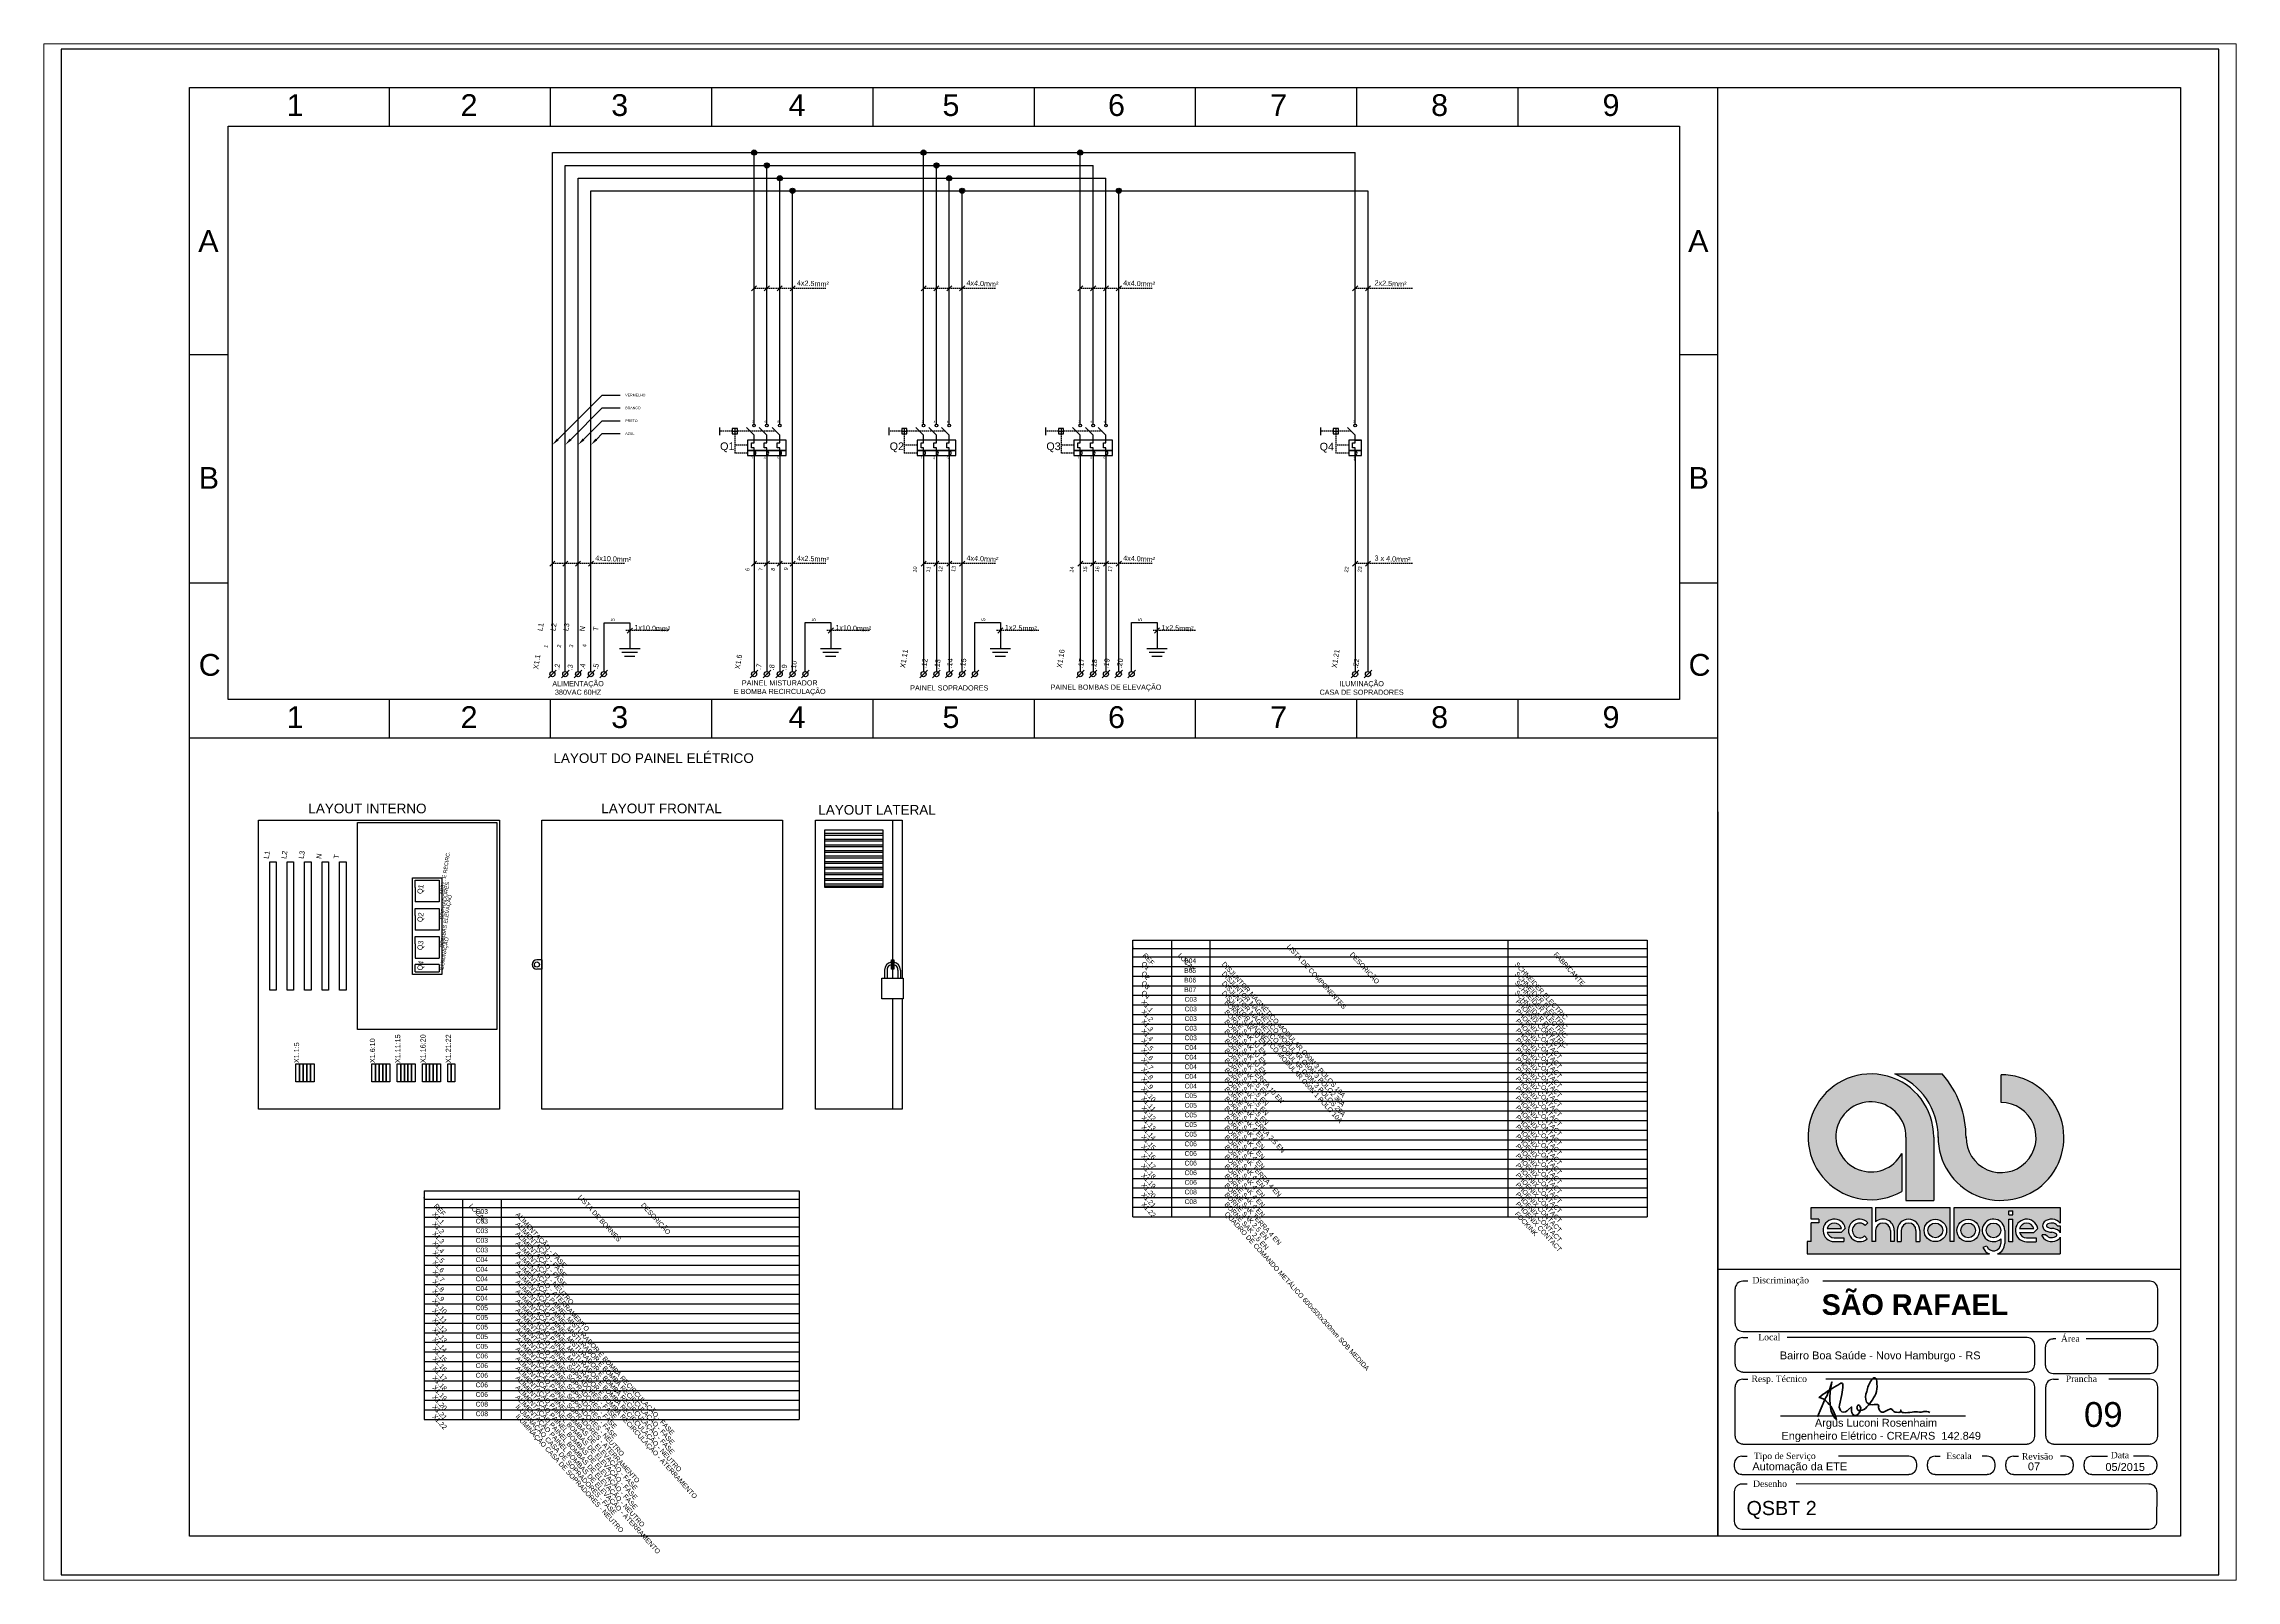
# Paper-space layout 'Layout2' of a CAD drawing. Header units: millimetres. Extents: x 2 to 828, y 1 to 580.
# The model-space entities are those that its viewports show. They can reach past a viewport. Long polylines and large blocks are cut down to what shows.
import ezdxf
from ezdxf import colors
from ezdxf.entities.mleader import LeaderData, LeaderLine
from ezdxf.enums import TextEntityAlignment as Align
from ezdxf.math import Vec2, Vec3

# ---------------------------------------------------------------- set-up
doc = ezdxf.new("R2010")
doc.units = ezdxf.units.MM
doc.linetypes.add('DASHED', pattern=[0.75, 0.5, -0.25])
doc.layers.add('selo', color=7, linetype='Continuous')
doc.styles.add('Annotative', font='arial.ttf')
doc.styles.add('Notes', font='arial.ttf', dxfattribs={"height": 3})
doc.styles.get("Standard").update_dxf_attribs({"font": 'arial.ttf'})

msp = doc.modelspace()

# ---------------------------------------------------------------- hatches: boundary and pattern name
h = msp.add_hatch(color=256)
h.dxf.hatch_style = 1
h.paths.add_polyline_path([(370.75, 653.7, 1), (368.75, 653.7, 1)])
h = msp.add_hatch(color=256)
h.dxf.hatch_style = 1
h.paths.add_polyline_path([(375.75, 648.7, 1), (373.75, 648.7, 1)])
h = msp.add_hatch(color=256)
h.dxf.hatch_style = 1
h.paths.add_polyline_path([(436.75, 653.7, 1), (434.75, 653.7, 1)])
h = msp.add_hatch(color=256)
h.dxf.hatch_style = 1
h.paths.add_polyline_path([(441.75, 648.7, 1), (439.75, 648.7, 1)])
h = msp.add_hatch(color=256)
h.dxf.hatch_style = 1
h.paths.add_polyline_path([(497.75, 653.7, 1), (495.75, 653.7, 1)])
h = msp.add_hatch(color=256)
h.dxf.hatch_style = 1
h.paths.add_polyline_path([(380.75, 643.7, 1), (378.75, 643.7, 1)])
h = msp.add_hatch(color=256)
h.dxf.hatch_style = 1
h.paths.add_polyline_path([(446.75, 643.7, 1), (444.75, 643.7, 1)])
h = msp.add_hatch(color=256)
h.dxf.hatch_style = 1
h.paths.add_polyline_path([(385.75, 638.8, 1), (383.75, 638.8, 1)])
h = msp.add_hatch(color=256)
h.dxf.hatch_style = 1
h.paths.add_polyline_path([(451.75, 638.8, 1), (449.75, 638.8, 1)])
h = msp.add_hatch(color=256)
h.dxf.hatch_style = 1
h.paths.add_polyline_path([(512.75, 638.8, 1), (510.75, 638.8, 1)])
at = {"layer": 'selo'}
h = msp.add_hatch(color=0, dxfattribs=at)
h.dxf.hatch_style = 1
h.paths.add_polyline_path([(832.33, 294.98), (813.8, 294.98, -0.314958), (830.72, 270.21, 2.411144), (855.21, 294.7), (855.21, 283.86, -2.45129), (841.58, 270.52, 0.182443)])
h.paths.add_polyline_path([(835.35, 243.04), (806.37, 243.04), (806.37, 237.41, -0.642986), (813.63, 234.09), (813.63, 229.71), (812.12, 229.71), (812.12, 234.09, 1), (806.37, 234.09), (806.37, 229.71), (804.86, 229.71), (804.86, 243.04), (781.24, 243.04), (781.24, 238.48), (784.26, 238.48), (784.26, 236.97), (781.23, 236.97), (781.23, 229.71), (779.69, 229.71), (779.69, 224.92), (850.67, 224.92, -0.214084), (848.15, 227.48), (849.6, 227.91, 0.821242), (855.14, 229.01), (855.14, 230.78, -4.60202), (856.65, 234.09), (856.65, 229.01, -0.309238), (853.85, 224.92), (878.25, 224.92), (878.25, 231.45, -0.100697), (877.78, 230.83, -0.45988), (871.2, 231.81), (871.2, 232.32), (872.69, 232.32, 0.427074), (876.81, 232, 0.410877), (876.82, 232.63, 0.186203), (874.92, 233.36, -0.181325), (872.05, 234.44, -0.458616), (872.04, 237.41, -0.41774), (878.25, 236.93), (878.25, 243.04), (836.89, 243.04), (836.89, 229.71), (835.35, 229.71)])
h.paths.add_polyline_path([(834.02, 234.09, -1), (825.25, 234.09, -1)], flags=16)
h.paths.add_polyline_path([(832.51, 234.09, -1), (826.76, 234.09, -1)], flags=0)
h.paths.add_polyline_path([(846.79, 234.09, -1), (838.03, 234.09, -1)], flags=16)
h.paths.add_polyline_path([(845.28, 234.09, -1), (839.54, 234.09, -1)], flags=0)
h.paths.add_polyline_path([(823.59, 234.09), (823.59, 229.71), (822.08, 229.71), (822.08, 234.09, 1), (816.33, 234.09), (816.33, 229.71), (814.82, 229.71), (814.82, 234.09, -1)], flags=16)
h.paths.add_polyline_path([(858.22, 241.69), (859.76, 241.69), (859.76, 240.17), (858.22, 240.17)], flags=16)
h.paths.add_polyline_path([(858.22, 238.48), (859.76, 238.48), (859.76, 229.67), (858.22, 229.67)], flags=16)
h.paths.add_polyline_path([(869.47, 234.88), (867.94, 233.3), (862.39, 233.3, 0.338023), (865.17, 231.18), (868.91, 231.18), (868.91, 229.67), (865.17, 229.67, -2.123663)], flags=16)
h.paths.add_polyline_path([(862.38, 234.78, -0.767778), (867.94, 234.81)], flags=0)
h.paths.add_polyline_path([(803.38, 237.05), (802.27, 236.02, 2.414214), (802.1, 231.96), (803.12, 230.85, -2.414214)], flags=16)
h.paths.add_polyline_path([(794.59, 234.92), (793.05, 233.34), (787.51, 233.34, 0.338023), (790.28, 231.22), (794.03, 231.22), (794.03, 229.71), (790.28, 229.71, -2.123663)], flags=16)
h.paths.add_polyline_path([(793.05, 234.85), (787.5, 234.82, -0.767778)], flags=0)
h.paths.add_polyline_path([(826.76, 234.09, 1), (832.51, 234.09, 1)], flags=0)
h.paths.add_polyline_path([(845.28, 234.09, 1), (839.54, 234.09, 1)], flags=0)
h.paths.add_polyline_path([(849.39, 234.09, 1), (855.14, 234.09, 1)], flags=17)
h.paths.add_polyline_path([(867.94, 234.81, 0.767778), (862.38, 234.78)], flags=0)
h.paths.add_polyline_path([(874.9, 234.87, -0.181325), (877.77, 233.8, -0.101013), (878.25, 233.18), (878.25, 235.92), (877.13, 235.92, 0.427074), (873.01, 236.24, 0.410877), (873, 235.61, 0.186203)], flags=17)
h.paths.add_polyline_path([(793.05, 234.85, 0.767778), (787.5, 234.82)], flags=0)
h = msp.add_hatch(color=0, dxfattribs=at)
h.dxf.hatch_style = 1
h.paths.add_polyline_path([(816.57, 249.21), (816.57, 264.06, -8.182778), (818.19, 270.43), (818.19, 245.77), (829, 245.77), (829, 270.37, 3.718524)])
h = msp.add_hatch(color=0, dxfattribs=at)
h.dxf.hatch_style = 1
h.paths.add_polyline_path([(787.5, 234.82), (793.05, 234.85, 0.767778)])
h.paths.add_polyline_path([(826.76, 234.09, 1), (832.51, 234.09, 1)])
h.paths.add_polyline_path([(839.54, 234.09, 1), (845.28, 234.09, 1)])
h.paths.add_polyline_path([(862.38, 234.78), (867.94, 234.81, 0.767778)])

# ---------------------------------------------------------------- linework, layer by layer
for p, q in [((227.78, 664), (227.78, 679)), ((290.56, 664), (290.56, 679)), ((353.33, 664), (353.33, 679)), ((416.11, 664), (416.11, 679)), ((478.89, 664), (478.89, 679)), ((541.67, 664), (541.67, 679)), ((604.44, 664), (604.44, 679)), ((667.22, 664), (667.22, 679)), ((745, 115), (745, 679)), ((291.25, 653.7), (603.75, 653.7)), ((291.25, 451.64), (291.25, 653.7)), ((296.25, 648.7), (501.75, 648.7)), ((296.25, 451.64), (296.25, 648.7)), ((369.75, 547.96), (369.75, 653.7)), ((374.75, 547.96), (374.75, 648.7)), ((435.75, 547.96), (435.75, 653.7)), ((440.75, 547.96), (440.75, 648.7)), ((496.75, 547.96), (496.75, 653.7)), ((501.75, 547.96), (501.75, 648.7)), ((603.75, 547.96), (603.75, 653.7)), ((301.25, 643.7), (506.75, 643.7)), ((301.25, 451.64), (301.25, 643.7)), ((379.75, 547.96), (379.75, 643.7)), ((445.75, 547.96), (445.75, 643.7)), ((506.75, 547.96), (506.75, 643.7)), ((306.25, 451.64), (306.25, 638.8)), ((306.25, 638.8), (608.75, 638.8)), ((384.75, 451.64), (384.75, 638.8)), ((450.75, 451.64), (450.75, 638.8)), ((511.75, 451.64), (511.75, 638.8)), ((608.75, 638.8), (608.75, 451.64)), ((370.75, 601.83), (368.75, 599.83)), ((375.75, 601.83), (373.75, 599.83)), ((380.75, 601.83), (378.75, 599.83)), ((385.75, 601.83), (383.75, 599.83)), ((436.75, 601.83), (434.75, 599.83)), ((441.75, 601.83), (439.75, 599.83)), ((446.75, 601.83), (444.75, 599.83)), ((451.75, 601.83), (449.75, 599.83)), ((497.75, 601.83), (495.75, 599.83)), ((502.75, 601.83), (500.75, 599.83)), ((507.75, 601.83), (505.75, 599.83)), ((512.75, 601.83), (510.75, 599.83)), ((604.75, 601.83), (602.75, 599.83)), ((609.75, 601.83), (607.75, 599.83)), ((165, 575), (150, 575)), ((745, 575), (730, 575)), ((356.25, 546.72), (356.25, 543.72)), ((362.25, 546.22), (362.25, 544.22)), ((369.75, 543.72), (366.75, 546.72)), ((374.75, 543.72), (371.75, 546.72)), ((379.75, 543.72), (376.75, 546.72)), ((422.25, 546.72), (422.25, 543.72)), ((428.25, 546.22), (428.25, 544.22)), ((435.75, 543.72), (432.75, 546.72)), ((440.75, 543.72), (437.75, 546.72)), ((445.75, 543.72), (442.75, 546.72)), ((483.25, 546.72), (483.25, 543.72)), ((489.25, 546.22), (489.25, 544.22)), ((496.75, 543.72), (493.75, 546.72)), ((501.75, 543.72), (498.75, 546.72)), ((506.75, 543.72), (503.75, 546.72)), ((590.25, 546.72), (590.25, 543.72)), ((596.25, 546.22), (596.25, 544.22)), ((603.75, 543.72), (600.75, 546.72)), ((361.25, 545.22), (363.25, 545.22)), ((368.75, 538.72), (368.75, 540.72)), ((368.75, 540.72), (369.75, 540.71)), ((369.75, 538.72), (368.75, 538.72)), ((369.75, 541.72), (369.75, 543.72)), ((369.75, 540.71), (369.75, 541.72)), ((369.75, 537.72), (369.75, 538.72)), ((373.75, 538.72), (373.75, 540.72)), ((373.75, 540.72), (374.75, 540.72)), ((374.75, 538.72), (373.75, 538.72)), ((374.75, 541.72), (374.75, 543.72)), ((374.75, 540.72), (374.75, 541.72)), ((374.75, 537.72), (374.75, 538.72)), ((378.75, 538.72), (378.75, 540.72)), ((378.75, 540.72), (379.75, 540.72)), ((379.75, 538.72), (378.75, 538.72)), ((379.75, 541.72), (379.75, 543.72)), ((379.75, 540.72), (379.75, 541.72)), ((379.75, 537.72), (379.75, 538.72)), ((427.25, 545.22), (429.25, 545.22)), ((434.75, 538.72), (434.75, 540.72)), ((434.75, 540.72), (435.75, 540.71)), ((435.75, 538.72), (434.75, 538.72)), ((435.75, 541.72), (435.75, 543.72)), ((435.75, 540.71), (435.75, 541.72)), ((435.75, 537.72), (435.75, 538.72)), ((439.75, 538.72), (439.75, 540.72)), ((439.75, 540.72), (440.75, 540.72)), ((440.75, 538.72), (439.75, 538.72)), ((440.75, 541.72), (440.75, 543.72)), ((440.75, 540.72), (440.75, 541.72)), ((440.75, 537.72), (440.75, 538.72)), ((444.75, 538.72), (444.75, 540.72)), ((444.75, 540.72), (445.75, 540.72)), ((445.75, 538.72), (444.75, 538.72)), ((445.75, 541.72), (445.75, 543.72)), ((445.75, 540.72), (445.75, 541.72)), ((445.75, 537.72), (445.75, 538.72)), ((488.25, 545.22), (490.25, 545.22)), ((495.75, 538.72), (495.75, 540.72)), ((495.75, 540.72), (496.75, 540.71)), ((496.75, 538.72), (495.75, 538.72)), ((496.75, 541.72), (496.75, 543.72)), ((496.75, 540.71), (496.75, 541.72)), ((496.75, 537.72), (496.75, 538.72)), ((500.75, 538.72), (500.75, 540.72)), ((500.75, 540.72), (501.75, 540.72)), ((501.75, 538.72), (500.75, 538.72)), ((501.75, 541.72), (501.75, 543.72)), ((501.75, 540.72), (501.75, 541.72)), ((501.75, 537.72), (501.75, 538.72)), ((505.75, 538.72), (505.75, 540.72)), ((505.75, 540.72), (506.75, 540.72)), ((506.75, 538.72), (505.75, 538.72)), ((506.75, 541.72), (506.75, 543.72)), ((506.75, 540.72), (506.75, 541.72)), ((506.75, 537.72), (506.75, 538.72)), ((595.25, 545.22), (597.25, 545.22)), ((602.75, 538.72), (602.75, 540.72)), ((602.75, 540.72), (603.75, 540.71)), ((603.75, 538.72), (602.75, 538.72)), ((603.75, 541.72), (603.75, 543.72)), ((603.75, 540.71), (603.75, 541.72)), ((603.75, 541.72), (606.25, 541.72)), ((603.75, 537.72), (603.75, 538.72)), ((369.75, 535.72), (369.75, 451.64)), ((374.75, 535.72), (374.75, 451.64)), ((379.75, 535.72), (379.75, 451.64)), ((435.75, 535.72), (435.75, 533.72)), ((435.75, 535.72), (435.75, 451.64)), ((440.75, 535.72), (440.75, 533.72)), ((440.75, 535.72), (440.75, 451.64)), ((445.75, 535.72), (445.75, 533.72)), ((445.75, 535.72), (445.75, 451.64)), ((496.75, 535.72), (496.75, 533.72)), ((496.75, 535.72), (496.75, 451.64)), ((501.75, 535.72), (501.75, 533.72)), ((501.75, 535.72), (501.75, 451.64)), ((506.75, 535.72), (506.75, 533.72)), ((506.75, 535.72), (506.75, 451.64)), ((603.75, 533.72), (603.75, 535.72)), ((603.75, 535.72), (603.75, 451.64)), ((292.25, 494.68), (290.25, 492.68)), ((297.25, 494.68), (295.25, 492.68)), ((302.25, 494.68), (300.25, 492.68)), ((307.25, 494.68), (305.25, 492.68)), ((370.75, 494.68), (368.75, 492.68)), ((375.75, 494.68), (373.75, 492.68)), ((380.75, 494.68), (378.75, 492.68)), ((385.75, 494.68), (383.75, 492.68)), ((436.75, 494.68), (434.75, 492.68)), ((441.75, 494.68), (439.75, 492.68)), ((446.75, 494.68), (444.75, 492.68)), ((451.75, 494.68), (449.75, 492.68)), ((497.75, 494.68), (495.75, 492.68)), ((502.75, 494.68), (500.75, 492.68)), ((507.75, 494.68), (505.75, 492.68)), ((512.75, 494.68), (510.75, 492.68)), ((604.75, 494.68), (602.75, 492.68)), ((609.75, 494.68), (607.75, 492.68)), ((165, 486), (150, 486)), ((296.25, 451.64), (296.25, 483.4)), ((301.25, 451.64), (301.25, 483.4)), ((745, 486), (730, 486)), ((311.39, 451.65), (311.39, 470.65)), ((311.39, 470.65), (321.39, 470.65)), ((321.39, 470.65), (321.39, 460.65)), ((389.64, 451.68), (389.64, 470.68)), ((389.64, 470.68), (399.64, 470.68)), ((399.64, 470.68), (399.64, 460.68)), ((455.64, 451.68), (455.64, 470.68)), ((455.64, 470.68), (465.64, 470.68)), ((465.64, 470.68), (465.64, 460.68)), ((516.64, 451.68), (516.64, 470.68)), ((516.64, 470.68), (526.64, 470.68)), ((526.64, 470.68), (526.64, 460.68)), ((322.39, 468.6), (320.39, 466.6)), ((400.64, 468.63), (398.64, 466.63)), ((466.64, 468.63), (464.64, 466.63)), ((527.64, 468.63), (525.64, 466.63)), ((317.39, 460.65), (325.39, 460.65)), ((318.34, 459.15), (324.34, 459.15)), ((319.35, 457.65), (323.35, 457.65)), ((395.64, 460.68), (403.64, 460.68)), ((396.59, 459.18), (402.59, 459.18)), ((397.6, 457.68), (401.6, 457.68)), ((461.64, 460.68), (469.64, 460.68)), ((462.59, 459.18), (468.59, 459.18)), ((463.6, 457.68), (467.6, 457.68)), ((522.64, 460.68), (530.64, 460.68)), ((523.6, 459.18), (529.6, 459.18)), ((524.6, 457.68), (528.6, 457.68)), ((289.75, 449.14), (292.75, 452.14)), ((294.75, 449.14), (297.75, 452.14)), ((299.75, 449.14), (302.75, 452.14)), ((304.75, 449.14), (307.75, 452.14)), ((309.75, 449.14), (312.75, 452.14)), ((368.25, 449.14), (371.25, 452.14)), ((373.25, 449.14), (376.25, 452.14)), ((378.25, 449.14), (381.25, 452.14)), ((383.25, 449.14), (386.25, 452.14)), ((388.25, 449.14), (391.25, 452.14)), ((434.25, 449.14), (437.25, 452.14)), ((439.25, 449.14), (442.25, 452.14)), ((444.25, 449.14), (447.25, 452.14)), ((449.25, 449.14), (452.25, 452.14)), ((454.25, 449.14), (457.25, 452.14)), ((495.25, 449.14), (498.25, 452.14)), ((500.25, 449.14), (503.25, 452.14)), ((505.25, 449.14), (508.25, 452.14)), ((510.25, 449.14), (513.25, 452.14)), ((515.25, 449.14), (518.25, 452.14)), ((602.25, 449.14), (605.25, 452.14)), ((607.25, 449.14), (610.25, 452.14)), ((227.78, 425.74), (227.78, 440.74)), ((290.56, 425.74), (290.56, 440.74)), ((353.33, 425.74), (353.33, 440.74)), ((416.11, 425.74), (416.11, 440.74)), ((478.89, 425.74), (478.89, 440.74)), ((541.67, 425.74), (541.67, 440.74)), ((604.44, 425.74), (604.44, 440.74)), ((667.22, 425.74), (667.22, 440.74)), ((165, 425.74), (150, 425.74)), ((730, 425.74), (165, 425.74)), ((745, 425.74), (730, 425.74)), ((423.65, 393.82), (423.65, 332.3)), ((745, 397), (745, 115)), ((419.9, 388.56), (397.37, 388.56)), ((397.37, 387.89), (419.9, 387.89)), ((397.37, 386.38), (419.9, 386.38)), ((397.37, 385.71), (419.9, 385.71)), ((397.37, 384.21), (419.9, 384.21)), ((397.37, 383.53), (419.9, 383.53)), ((397.37, 382.03), (419.9, 382.03)), ((397.37, 381.35), (419.9, 381.35)), ((397.37, 379.85), (419.9, 379.85)), ((397.37, 379.17), (419.9, 379.17)), ((397.37, 377.67), (419.9, 377.67)), ((397.37, 377), (419.9, 377)), ((237.84, 370.38), (247.21, 370.38)), ((237.84, 367.57), (237.84, 370.38)), ((237.84, 367.57), (237.84, 361.94)), ((247.21, 370.38), (247.21, 367.57)), ((247.21, 367.57), (247.21, 361.94)), ((397.37, 375.5), (419.9, 375.5)), ((397.37, 374.82), (419.9, 374.82)), ((397.37, 373.32), (419.9, 373.32)), ((397.37, 372.64), (419.9, 372.64)), ((397.37, 371.14), (419.9, 371.14)), ((397.37, 370.46), (419.9, 370.46)), ((397.37, 368.96), (419.9, 368.96)), ((397.37, 368.29), (419.9, 368.29)), ((247.21, 361.94), (237.84, 361.94)), ((237.84, 359.44), (247.21, 359.44)), ((237.84, 356.63), (237.84, 359.44)), ((247.21, 359.44), (247.21, 356.63)), ((237.84, 356.63), (237.84, 351.01)), ((247.21, 351.01), (237.84, 351.01)), ((247.21, 356.63), (247.21, 351.01)), ((237.84, 348.51), (247.21, 348.51)), ((237.84, 345.69), (237.84, 348.51)), ((237.84, 345.69), (237.84, 340.07)), ((247.21, 348.51), (247.21, 345.69)), ((247.21, 345.69), (247.21, 340.07)), ((517.24, 239.35), (517.24, 347.08)), ((517.24, 347.08), (717.49, 347.08)), ((517.24, 343.82), (717.49, 343.82)), ((532.24, 347.08), (532.24, 239.35)), ((547.24, 347.08), (547.24, 239.35)), ((663.25, 347.08), (663.25, 239.35)), ((717.49, 347.08), (717.49, 239.35)), ((237.84, 340.07), (247.21, 340.07)), ((247.21, 337.57), (237.84, 337.57)), ((237.84, 334.76), (237.84, 337.57)), ((237.84, 334.76), (247.21, 334.76)), ((247.21, 337.57), (247.21, 334.76)), ((287.08, 339.41), (285.23, 339.41)), ((287.08, 335.72), (285.23, 335.72)), ((287.08, 339.41), (287.08, 335.72)), ((517.24, 340.6), (717.49, 340.6)), ((517.24, 336.85), (717.49, 336.85)), ((517.24, 333.1), (717.49, 333.1)), ((517.24, 329.35), (717.49, 329.35)), ((517.24, 325.6), (717.49, 325.6)), ((423.65, 324.23), (423.65, 281.32)), ((517.24, 321.85), (717.49, 321.85)), ((517.24, 318.1), (717.49, 318.1)), ((517.24, 314.35), (717.49, 314.35)), ((517.24, 310.6), (717.49, 310.6)), ((517.24, 306.85), (717.49, 306.85)), ((517.24, 303.1), (717.49, 303.1)), ((517.24, 299.35), (717.49, 299.35)), ((517.24, 295.6), (717.49, 295.6)), ((517.24, 291.85), (717.49, 291.85)), ((517.24, 288.1), (717.49, 288.1)), ((517.24, 284.35), (717.49, 284.35)), ((517.24, 280.6), (717.49, 280.6)), ((517.24, 276.85), (717.49, 276.85)), ((517.24, 273.1), (717.49, 273.1)), ((517.24, 269.35), (717.49, 269.35)), ((517.24, 265.6), (717.49, 265.6)), ((517.24, 261.85), (717.49, 261.85)), ((517.24, 258.1), (717.49, 258.1)), ((241.28, 249.5), (387.29, 249.5)), ((241.28, 249.5), (241.28, 160.52)), ((387.29, 249.5), (387.29, 160.52)), ((517.24, 254.35), (717.49, 254.35)), ((517.24, 250.6), (717.49, 250.6)), ((241.28, 246.24), (387.29, 246.24)), ((241.28, 243.02), (387.29, 243.02)), ((241.28, 239.27), (387.29, 239.27)), ((256.28, 246.24), (256.28, 160.52)), ((271.28, 246.24), (271.28, 160.52)), ((517.24, 246.85), (717.49, 246.85)), ((517.24, 243.1), (717.49, 243.1)), ((517.24, 239.35), (717.49, 239.35)), ((241.28, 235.52), (387.29, 235.52)), ((241.28, 231.77), (387.29, 231.77)), ((241.28, 228.02), (387.29, 228.02)), ((241.28, 224.27), (387.29, 224.27)), ((241.28, 220.52), (387.29, 220.52)), ((241.28, 216.77), (387.29, 216.77)), ((241.28, 213.02), (387.29, 213.02)), ((241.28, 209.27), (387.29, 209.27)), ((241.28, 205.52), (387.29, 205.52)), ((241.28, 201.77), (387.29, 201.77)), ((241.28, 198.02), (387.29, 198.02)), ((241.28, 194.27), (387.29, 194.27)), ((241.28, 190.52), (387.29, 190.52)), ((241.28, 186.77), (387.29, 186.77)), ((241.28, 183.02), (387.29, 183.02)), ((241.28, 179.27), (387.29, 179.27)), ((241.28, 175.52), (387.29, 175.52)), ((241.28, 171.77), (387.29, 171.77)), ((241.28, 168.02), (387.29, 168.02)), ((241.28, 164.27), (387.29, 164.27)), ((241.28, 160.52), (387.29, 160.52))]:
    msp.add_line(p, q)
at = {"linetype": 'DASHED'}
for p, q in [((397.76, 600.83), (369.75, 600.83)), ((463.76, 600.83), (435.75, 600.83)), ((524.76, 600.83), (496.75, 600.83)), ((626.11, 600.83), (603.75, 600.83)), ((361.25, 545.22), (356.25, 545.22)), ((362.25, 544.22), (362.25, 536.72)), ((367.25, 539.72), (362.25, 539.72)), ((378.25, 545.22), (363.25, 545.22)), ((427.25, 545.22), (422.25, 545.22)), ((428.25, 544.22), (428.25, 536.72)), ((433.25, 539.72), (428.25, 539.72)), ((444.25, 545.22), (429.25, 545.22)), ((488.25, 545.22), (483.25, 545.22)), ((489.25, 544.22), (489.25, 536.72)), ((494.25, 539.72), (489.25, 539.72)), ((505.25, 545.22), (490.25, 545.22)), ((595.25, 545.22), (590.25, 545.22)), ((596.25, 544.22), (596.25, 536.72)), ((601.25, 539.72), (596.25, 539.72)), ((602.25, 545.22), (597.25, 545.22)), ((367.25, 536.72), (362.25, 536.72)), ((433.25, 536.72), (428.25, 536.72)), ((494.25, 536.72), (489.25, 536.72)), ((601.25, 536.72), (596.25, 536.72)), ((319.26, 493.68), (291.25, 493.68)), ((397.76, 493.68), (369.75, 493.68)), ((463.76, 493.68), (435.75, 493.68)), ((524.76, 493.68), (496.75, 493.68)), ((626.11, 493.68), (603.75, 493.68)), ((336.39, 467.6), (319.88, 467.6)), ((414.64, 467.63), (398.14, 467.63)), ((480.64, 467.63), (464.14, 467.63)), ((541.64, 467.63), (525.14, 467.63))]:
    msp.add_line(p, q, dxfattribs=at)
at = {"lineweight": 40}
for p, q in [((369.75, 535.72), (369.75, 537.72)), ((374.75, 535.72), (374.75, 537.72)), ((379.75, 535.72), (379.75, 537.72)), ((435.75, 535.72), (435.75, 537.72)), ((440.75, 535.72), (440.75, 537.72)), ((445.75, 535.72), (445.75, 537.72)), ((496.75, 535.72), (496.75, 537.72)), ((501.75, 535.72), (501.75, 537.72)), ((506.75, 535.72), (506.75, 537.72)), ((603.75, 535.72), (603.75, 537.72))]:
    msp.add_line(p, q, dxfattribs=at)
at = {"linetype": 'Continuous'}
for p, q in [((420.55, 335.43), (420.55, 332.3)), ((421.51, 335.43), (421.51, 332.3)), ((423.65, 335.72), (423.65, 339.41)), ((425.79, 335.43), (425.79, 332.3)), ((426.75, 335.43), (426.75, 332.3))]:
    msp.add_line(p, q, dxfattribs=at)
for points in [[(100, 100), (940, 100), (940, 693.94), (100, 693.94)], [(150, 679), (925, 679), (925, 115), (150, 115)], [(165, 664), (730, 664), (730, 440.74), (165, 440.74)], [(361.25, 544.22), (363.25, 544.22), (363.25, 546.22), (361.25, 546.22)], [(427.25, 544.22), (429.25, 544.22), (429.25, 546.22), (427.25, 546.22)], [(488.25, 544.22), (490.25, 544.22), (490.25, 546.22), (488.25, 546.22)], [(595.25, 544.22), (597.25, 544.22), (597.25, 546.22), (595.25, 546.22)], [(367.25, 537.72), (382.25, 537.72), (382.25, 541.72), (367.25, 541.72)], [(367.25, 535.72), (382.25, 535.72), (382.25, 537.72), (367.25, 537.72)], [(433.25, 537.72), (448.25, 537.72), (448.25, 541.72), (433.25, 541.72)], [(433.25, 535.72), (448.25, 535.72), (448.25, 537.72), (433.25, 537.72)], [(494.25, 537.72), (509.25, 537.72), (509.25, 541.72), (494.25, 541.72)], [(494.25, 535.72), (509.25, 535.72), (509.25, 537.72), (494.25, 537.72)], [(601.25, 537.72), (606.25, 537.72), (606.25, 541.71), (601.25, 541.72)], [(601.25, 535.72), (606.25, 535.72), (606.25, 537.72), (601.25, 537.72)], [(176.9, 393.82), (270.65, 393.82), (270.65, 281.32), (176.9, 281.32)], [(215.4, 392.82), (269.65, 392.82), (269.65, 312.28), (215.4, 312.28)], [(287.08, 393.82), (380.83, 393.82), (380.83, 281.32), (287.08, 281.32)], [(397.37, 390.06), (419.9, 390.06), (419.9, 367.54), (397.37, 367.54)], [(181.2, 377.55), (183.7, 377.55), (183.7, 327.55), (181.2, 327.55)], [(188, 377.55), (190.5, 377.55), (190.5, 327.55), (188, 327.55)], [(194.8, 377.55), (197.3, 377.55), (197.3, 327.55), (194.8, 327.55)], [(201.6, 377.55), (204.1, 377.55), (204.1, 327.55), (201.6, 327.55)], [(208.4, 377.55), (210.9, 377.55), (210.9, 327.55), (208.4, 327.55)], [(236.84, 371.38), (248.21, 371.38), (248.21, 333.76), (236.84, 333.76)], [(191.43, 291.86), (191.43, 298.9), (192.84, 298.9), (192.84, 291.86)], [(192.84, 291.86), (192.84, 298.9), (194.24, 298.9), (194.24, 291.86)], [(194.24, 291.86), (194.24, 298.9), (195.65, 298.9), (195.65, 291.86)], [(195.65, 291.86), (195.65, 298.9), (197.06, 298.9), (197.06, 291.86)], [(197.06, 291.86), (197.06, 298.9), (198.46, 298.9), (198.46, 291.86)], [(220.96, 291.86), (220.96, 298.9), (222.37, 298.9), (222.37, 291.86)], [(222.37, 291.86), (222.37, 298.9), (223.77, 298.9), (223.77, 291.86)], [(223.77, 291.86), (223.77, 298.9), (225.18, 298.9), (225.18, 291.86)], [(225.18, 291.86), (225.18, 298.9), (226.59, 298.9), (226.59, 291.86)], [(226.59, 291.86), (226.59, 298.9), (227.99, 298.9), (227.99, 291.86)], [(230.81, 291.86), (230.81, 298.9), (232.21, 298.9), (232.21, 291.86)], [(232.21, 291.86), (232.21, 298.9), (233.62, 298.9), (233.62, 291.86)], [(233.62, 291.86), (233.62, 298.9), (235.02, 298.9), (235.02, 291.86)], [(235.02, 291.86), (235.02, 298.9), (236.43, 298.9), (236.43, 291.86)], [(236.43, 291.86), (236.43, 298.9), (237.84, 298.9), (237.84, 291.86)], [(240.65, 291.86), (240.65, 298.9), (242.06, 298.9), (242.06, 291.86)], [(242.06, 291.86), (242.06, 298.9), (243.46, 298.9), (243.46, 291.86)], [(243.46, 291.86), (243.46, 298.9), (244.87, 298.9), (244.87, 291.86)], [(244.87, 291.86), (244.87, 298.9), (246.27, 298.9), (246.27, 291.86)], [(246.27, 291.86), (246.27, 298.9), (247.68, 298.9), (247.68, 291.86)], [(250.49, 291.86), (250.49, 298.9), (251.9, 298.9), (251.9, 291.86)], [(251.9, 291.86), (251.9, 298.9), (253.31, 298.9), (253.31, 291.86)]]:
    msp.add_lwpolyline(points, close=True)
msp.add_lwpolyline([(427.41, 324.23), (427.41, 281.32), (393.62, 281.32), (393.62, 393.82), (427.41, 393.82), (427.41, 332.3)])
for points in [[(423.2, 339.41), (424.11, 339.41), (424.11, 335.72), (423.2, 335.72)], [(419.51, 332.3), (427.79, 332.3), (427.79, 324.23), (419.51, 324.23)]]:
    msp.add_lwpolyline(points, close=True, dxfattribs=at)
for centre, radius in [((369.75, 653.7), 1), ((374.75, 648.7), 1), ((435.75, 653.7), 1), ((440.75, 648.7), 1), ((496.75, 653.7), 1), ((379.75, 643.7), 1), ((445.75, 643.7), 1), ((384.75, 638.8), 1), ((450.75, 638.8), 1), ((511.75, 638.8), 1), ((369.75, 547.46), 0.5), ((374.75, 547.46), 0.5), ((379.75, 547.46), 0.5), ((435.75, 547.46), 0.5), ((440.75, 547.46), 0.5), ((445.75, 547.46), 0.5), ((496.75, 547.46), 0.5), ((501.75, 547.46), 0.5), ((506.75, 547.46), 0.5), ((603.75, 547.46), 0.5), ((291.25, 450.64), 1), ((296.25, 450.64), 1), ((301.25, 450.64), 1), ((306.25, 450.64), 1), ((311.25, 450.64), 1), ((369.75, 450.64), 1), ((374.75, 450.64), 1), ((379.75, 450.64), 1), ((384.75, 450.64), 1), ((389.75, 450.64), 1), ((435.75, 450.64), 1), ((440.75, 450.64), 1), ((445.75, 450.64), 1), ((450.75, 450.64), 1), ((455.75, 450.64), 1), ((496.75, 450.64), 1), ((501.75, 450.64), 1), ((506.75, 450.64), 1), ((511.75, 450.64), 1), ((516.75, 450.64), 1), ((603.75, 450.64), 1), ((608.75, 450.64), 1), ((285.23, 337.57), 1.01)]:
    msp.add_circle(centre, radius)
for centre, radius, start, end in [((369.75, 536.72), 0.75, 270, 90), ((374.75, 536.72), 0.75, 270, 90), ((379.75, 536.72), 0.75, 270, 90), ((435.75, 536.72), 0.75, 270, 90), ((440.75, 536.72), 0.75, 270, 90), ((445.75, 536.72), 0.75, 270, 90), ((496.75, 536.72), 0.75, 270, 90), ((501.75, 536.72), 0.75, 270, 90), ((506.75, 536.72), 0.75, 270, 90), ((603.75, 536.72), 0.75, 270, 90), ((285.23, 337.57), 1.84, 90, 270)]:
    msp.add_arc(centre, radius, start, end)
for radius, start, end in [(3.1, 98.46306, 180), (2.14, 102.30979, 180), (3.1, 0, 81.53694), (2.14, 0, 77.69021)]:
    msp.add_arc((423.65, 335.43), radius, start, end, dxfattribs=at)
for p in [(296.25, 450.64), (301.25, 450.64), (374.75, 450.64), (379.75, 450.64), (501.75, 450.64), (506.75, 450.64), (517.24, 344.35), (517.24, 344.35), (241.28, 246.77), (241.28, 246.77)]:
    msp.add_point(p)
at = {"layer": 'selo', "color": 0}
for p, q in [((813.8, 294.98), (832.33, 294.98)), ((855.21, 283.86), (855.21, 294.7)), ((818.19, 270.43), (818.19, 245.77)), ((829, 270.37), (829, 245.77)), ((816.57, 264.06), (816.57, 249.21)), ((781.24, 238.48), (781.24, 243.04)), ((781.24, 243.04), (804.86, 243.04)), ((804.86, 243.04), (804.86, 229.71)), ((806.37, 243.04), (806.37, 237.41)), ((806.37, 243.04), (835.35, 243.04)), ((818.19, 245.77), (829, 245.77)), ((835.35, 229.71), (835.35, 243.04)), ((836.89, 243.04), (878.25, 243.04)), ((836.89, 229.71), (836.89, 243.01)), ((858.22, 240.17), (858.22, 241.69)), ((858.22, 241.69), (859.76, 241.69)), ((858.22, 240.17), (859.76, 240.17)), ((859.76, 240.17), (859.76, 241.69)), ((878.25, 243.04), (878.25, 236.93)), ((781.23, 229.71), (781.23, 236.97)), ((784.26, 236.97), (781.23, 236.97)), ((784.26, 238.48), (781.24, 238.48)), ((784.26, 238.48), (784.26, 236.97)), ((787.5, 234.82), (793.05, 234.85)), ((787.51, 233.34), (793.05, 233.34)), ((790.28, 231.22), (794.03, 231.22)), ((793.05, 233.34), (794.59, 234.92)), ((794.03, 231.22), (794.03, 229.71)), ((802.1, 231.96), (803.12, 230.85)), ((802.27, 236.02), (803.38, 237.05)), ((806.37, 234.09), (806.37, 229.71)), ((812.12, 234.09), (812.12, 229.71)), ((813.63, 234.09), (813.63, 229.71)), ((814.82, 234.09), (814.82, 229.71)), ((816.33, 234.09), (816.33, 229.71)), ((822.08, 234.09), (822.08, 229.71)), ((823.59, 234.09), (823.59, 229.71)), ((855.14, 230.78), (855.14, 229.01)), ((856.65, 234.09), (856.65, 229.01)), ((858.22, 229.67), (858.22, 238.48)), ((858.22, 238.48), (859.76, 238.48)), ((859.76, 229.67), (859.76, 238.48)), ((862.38, 234.78), (867.94, 234.81)), ((862.39, 233.3), (867.94, 233.3)), ((865.17, 231.18), (868.91, 231.18)), ((867.94, 233.3), (869.47, 234.88)), ((868.91, 231.18), (868.91, 229.67)), ((872.69, 232.32), (871.2, 232.32)), ((871.2, 231.81), (871.2, 232.32)), ((877.13, 235.92), (878.25, 235.92)), ((878.25, 235.92), (878.25, 233.18)), ((878.25, 231.45), (878.25, 224.92)), ((781.23, 229.71), (779.69, 229.71)), ((779.69, 229.71), (779.69, 224.92)), ((779.69, 224.92), (850.67, 224.92)), ((790.28, 229.71), (794.03, 229.71)), ((806.37, 229.71), (804.86, 229.71)), ((813.63, 229.71), (812.12, 229.71)), ((814.82, 229.71), (816.33, 229.71)), ((822.08, 229.71), (823.59, 229.71)), ((830.17, 229.74), (829.63, 229.71)), ((836.89, 229.71), (835.35, 229.71)), ((849.6, 227.91), (848.15, 227.48)), ((853.85, 224.92), (878.25, 224.92)), ((859.76, 229.67), (858.22, 229.67)), ((865.17, 229.67), (868.91, 229.67)), ((745, 219), (925, 219)), ((756.69, 214.33), (754.66, 214.33)), ((913.21, 214.33), (785.84, 214.33)), ((751.61, 211.28), (751.61, 197.78)), ((916.26, 197.78), (916.26, 211.28)), ((751.61, 189.35), (751.61, 181.99)), ((754.66, 194.73), (913.21, 194.73)), ((754.66, 192.4), (756.69, 192.4)), ((865.35, 192.4), (771.93, 192.4)), ((868.39, 181.99), (868.39, 189.35)), ((872.46, 181.43), (872.46, 188.79)), ((876.56, 191.84), (875.51, 191.84)), ((913.21, 191.84), (888.36, 191.84)), ((916.26, 181.43), (916.26, 188.79)), ((751.61, 173.14), (751.61, 153.98)), ((754.66, 178.94), (865.35, 178.94)), ((754.66, 176.19), (756.69, 176.19)), ((865.35, 176.19), (787, 176.19)), ((868.39, 153.98), (868.39, 173.14)), ((872.55, 173.14), (872.55, 153.98)), ((875.51, 178.39), (913.21, 178.39)), ((875.6, 176.19), (877.63, 176.19)), ((913.21, 176.19), (897.13, 176.19)), ((916.26, 153.98), (916.26, 173.14)), ((769.31, 161.86), (841.3, 161.86)), ((754.31, 146.2), (756.34, 146.2)), ((754.66, 150.93), (865.35, 150.93)), ((819.36, 146.2), (791.92, 146.2)), ((829.52, 146.2), (831.56, 146.2)), ((849.85, 146.2), (847.82, 146.2)), ((860.01, 146.2), (862.05, 146.2)), ((875.6, 150.93), (913.21, 150.93)), ((880.34, 146.2), (878.31, 146.2)), ((890.51, 146.2), (896.7, 146.2)), ((912.87, 146.2), (906.79, 146.2)), ((751.26, 143.15), (751.26, 142.13)), ((754.31, 139.08), (819.36, 139.08)), ((822.41, 142.13), (822.41, 143.15)), ((826.47, 143.15), (826.47, 142.13)), ((829.52, 139.08), (849.85, 139.08)), ((852.9, 142.13), (852.9, 143.15)), ((856.97, 143.15), (856.97, 142.13)), ((860.01, 139.08), (880.34, 139.08)), ((883.39, 142.13), (883.39, 143.15)), ((887.46, 143.15), (887.46, 142.13)), ((890.51, 139.08), (912.87, 139.08)), ((915.92, 142.13), (915.92, 143.15)), ((751.26, 132.31), (751.26, 120.82)), ((754.31, 135.36), (756.34, 135.36)), ((912.72, 135.31), (775.47, 135.36)), ((915.89, 120.81), (915.94, 132.31)), ((754.31, 117.82), (912.89, 117.82))]:
    msp.add_line(p, q, dxfattribs=at)
msp.add_lwpolyline([(745, 115), (745, 219), (925, 219), (925, 115)], close=True, dxfattribs=at)
at = {"layer": 'selo', "color": 0, "linetype": 'Continuous', "lineweight": 40, "transparency": 33554687}
msp.add_lwpolyline([(783.71, 161.57), (786.63, 168.22, 0.05993), (789.33, 175.04, 0.114734), (789.08, 163.67, 0.105575), (791.11, 160.29, 0.152792), (787.63, 167.08, 0.174248), (784.39, 169.03, -0.042414), (791.18, 173.62, 0.031525), (792.89, 174.61, -0.590951), (793.63, 173.83, -0.072), (793.17, 170.24), (792.28, 166.01, 0.292783), (793.28, 163.42, 0.292783), (795.87, 164.34), (797.01, 165.37, 0.084237), (797.12, 163.21, 0.426622), (798.79, 162.03, 0.240648), (800.53, 164.41, 0.382176), (799.64, 166.16, 0.493606), (799.64, 163.99, 0.220907), (802.42, 164.77, 0.080728), (806.4, 170.45, 0.11357), (806.91, 174.35, 0.101958), (806.48, 176.38, 0.356196), (805.74, 176.66, 0.192525), (804.76, 175.82, 0.098877), (802.91, 171.31, 0.195151), (802.81, 167.22, 0.246302), (805.86, 166.26, -0.124424), (807.06, 166.31, -0.323775), (807.56, 165.76, 0.115641), (807.71, 164.34, 0.432756), (809.7, 163.42, -0.031443), (811.86, 164.54, -0.343208), (812.82, 164.33, 0.248336), (814.47, 163.28), (815.44, 163.24, 0.553873), (816.15, 164.19, 0.474188), (817.24, 163.13, 0.048993), (820.55, 163.35, -0.070964), (823.46, 163.31, 0.086771), (825.09, 163.52, -0.151332), (827.53, 163.24)], format="xyb", dxfattribs=at)
at = {"layer": 'selo', "color": 0}
for centre, radius in [((829.63, 234.09), 4.38), ((829.63, 234.09), 2.87), ((842.41, 234.09), 4.38), ((842.41, 234.09), 2.87), ((852.26, 234.09), 2.87)]:
    msp.add_circle(centre, radius, dxfattribs=at)
for centre, radius, start, end in [((804.54, 270.51), 24.47, 359.67995, 299.47158), ((804.56, 270.5), 26.17, 359.37989, 69.30885), ((855.19, 270.24), 24.47, 179.36588, 89.95278), ((804.56, 270.5), 37.02, 359.35419, 41.3911), ((804.55, 270.5), 13.64, 359.69791, 331.82812), ((855.21, 270.23), 13.63, 178.81377, 90), ((790.28, 234.09), 4.38, 10.86006, 270), ((790.28, 234.09), 2.87, 15.26166, 165.32676), ((790.28, 234.09), 2.87, 195.29423, 270), ((800.16, 234.08), 4.38, 42.62208, 312.62208), ((800.16, 234.08), 2.87, 42.62208, 312.62208), ((809.24, 234.09), 4.38, 0, 130.96179), ((809.24, 234.09), 2.87, 0, 180), ((819.2, 234.09), 4.38, 0, 180), ((819.2, 234.09), 2.87, 0, 180), ((852.26, 234.09), 4.38, 0, 310.96179), ((865.17, 234.05), 4.38, 10.86006, 270), ((865.17, 234.05), 2.87, 15.26166, 165.32676), ((865.17, 234.05), 2.87, 195.29423, 270), ((874.91, 234.14), 4.38, 212.12828, 310.91522), ((873.33, 235.92), 1.96, 130.76197, 229.30976), ((874.91, 234.1), 4.38, 40.22623, 130.91522), ((874.91, 237.73), 4.37, 229.01082, 270.04177), ((874.91, 234.13), 2.86, 219.28503, 311.78937), ((873.33, 235.92), 0.45, 127.13552, 232.25915), ((874.9, 237.7), 2.82, 227.77573, 270.15365), ((874.91, 234.11), 2.86, 39.28503, 131.78937), ((874.91, 230.51), 4.37, 49.01082, 90.04177), ((874.92, 230.54), 2.82, 47.77573, 90.15365), ((876.49, 232.32), 0.45, 307.13552, 52.25915), ((876.49, 232.32), 1.96, 26.23751, 49.30976), ((876.49, 232.32), 1.96, 310.76197, 333.76249), ((852.26, 229.01), 4.38, 200.39961, 248.7344), ((852.26, 229.01), 2.87, 202.42288, 0), ((852.26, 229.01), 4.38, 291.2656, 0), ((754.66, 211.28), 3, 90, 180), ((913.21, 211.28), 3, 0, 90), ((754.66, 197.78), 3, 180, 270), ((913.21, 197.78), 3, 270, 0), ((754.66, 189.35), 3, 90, 180), ((865.35, 189.35), 3, 0, 90), ((875.51, 188.79), 3, 90, 180), ((913.21, 188.79), 3, 0, 90), ((754.66, 181.99), 3, 180, 270), ((865.35, 181.99), 3, 270, 0), ((875.51, 181.43), 3, 180, 270), ((913.21, 181.43), 3, 270, 0), ((754.66, 173.14), 3, 90, 180), ((865.35, 173.14), 3, 0, 90), ((875.6, 173.14), 3, 90, 180), ((913.21, 173.14), 3, 0, 90), ((754.66, 153.98), 3, 180, 270), ((865.35, 153.98), 3, 270, 0), ((875.6, 153.98), 3, 180, 270), ((913.21, 153.98), 3, 270, 0), ((754.31, 143.15), 3, 90, 180), ((819.36, 143.15), 3, 0, 90), ((829.52, 143.15), 3, 90, 180), ((849.85, 143.15), 3, 0, 90), ((860.01, 143.15), 3, 90, 180), ((880.34, 143.15), 3, 0, 90), ((890.51, 143.15), 3, 90, 180), ((912.87, 143.15), 3, 0, 90), ((754.31, 142.13), 3, 180, 270), ((819.36, 142.13), 3, 270, 0), ((829.52, 142.13), 3, 180, 270), ((849.85, 142.13), 3, 270, 0), ((860.01, 142.13), 3, 180, 270), ((880.34, 142.13), 3, 270, 0), ((890.51, 142.13), 3, 180, 270), ((912.87, 142.13), 3, 270, 0), ((754.31, 132.31), 3, 90, 180), ((912.89, 132.31), 3, 0, 90), ((754.31, 120.82), 3, 180, 270), ((912.89, 120.82), 3, 270, 0)]:
    msp.add_arc(centre, radius, start, end, dxfattribs=at)

# ---------------------------------------------------------------- texts
at = {"style": 'Notes'}
for s, height, p in [('1', 8.48, (187.8, 667.93)), ('2', 8.48, (255.51, 667.93)), ('3', 8.48, (314.16, 667.93)), ('4', 8.48, (383.17, 667.93)), ('5', 8.48, (443.11, 667.93)), ('6', 8.48, (507.55, 667.93)), ('7', 8.48, (570.69, 667.93)), ('8', 8.48, (633.34, 667.93)), ('9', 8.48, (700.07, 667.93)), ('A', 8.48, (153.39, 615.03)), ('A', 8.48, (733.39, 615.03)), ('2', 1, (368.99, 548.52)), ('4', 1, (373.63, 548.38)), ('6', 1, (378.84, 548.38)), ('2', 1, (434.99, 548.52)), ('4', 1, (439.63, 548.38)), ('6', 1, (444.84, 548.38)), ('2', 1, (495.99, 548.52)), ('4', 1, (500.63, 548.38)), ('6', 1, (505.84, 548.38)), ('2', 1, (602.92, 548.53)), ('Q1', 3, (356.54, 537.85)), ('Q2', 3, (422.54, 537.85)), ('Q3', 3, (483.54, 537.85)), ('Q4', 3, (589.94, 537.71)), ('B', 8.48, (153.57, 522.79)), ('1', 1, (368.56, 534.47)), ('3', 1, (373.5, 534.34)), ('5', 1, (378.71, 534.34)), ('1', 1, (434.56, 534.47)), ('3', 1, (439.5, 534.34)), ('5', 1, (444.71, 534.34)), ('1', 1, (495.56, 534.47)), ('3', 1, (500.5, 534.34)), ('5', 1, (505.71, 534.34)), ('1', 1, (603.06, 534.19)), ('B', 8.48, (733.57, 522.79)), ('C', 8.48, (153.57, 450.01)), ('C', 8.48, (733.57, 450.01)), ('1', 8.48, (187.8, 429.67)), ('2', 8.48, (255.51, 429.67)), ('3', 8.48, (314.16, 429.67)), ('4', 8.48, (383.17, 429.67)), ('5', 8.48, (443.11, 429.67)), ('6', 8.48, (507.55, 429.67)), ('7', 8.48, (570.69, 429.67)), ('8', 8.48, (633.34, 429.67)), ('9', 8.48, (700.07, 429.67)), ('B04', 1.875, (537.21, 338.1)), ('B05', 1.875, (537.21, 334.35)), ('B06', 1.875, (537.21, 330.6)), ('B07', 1.875, (537.21, 326.85)), ('C03', 1.875, (537.33, 323.1)), ('C03', 1.875, (537.33, 319.35)), ('C03', 1.875, (537.33, 315.6)), ('C03', 1.875, (537.33, 311.85)), ('C03', 1.875, (537.33, 308.1)), ('C04', 1.875, (537.33, 304.35)), ('C04', 1.875, (537.33, 300.6)), ('C04', 1.875, (537.33, 296.85)), ('C04', 1.875, (537.33, 293.1)), ('C04', 1.875, (537.33, 289.35)), ('C05', 1.875, (537.33, 285.6)), ('C05', 1.875, (537.33, 281.85)), ('C05', 1.875, (537.33, 278.1)), ('C05', 1.875, (537.33, 274.35)), ('C05', 1.875, (537.33, 270.6)), ('C06', 1.875, (537.33, 266.85)), ('C06', 1.875, (537.33, 263.1)), ('C06', 1.875, (537.33, 259.35)), ('C06', 1.875, (537.33, 255.6)), ('C06', 1.875, (537.33, 251.85)), ('C08', 1.875, (537.33, 248.1)), ('C03', 1.875, (261.37, 240.52)), ('C08', 1.875, (537.33, 244.35)), ('C03', 1.875, (261.37, 236.77)), ('C03', 1.875, (261.37, 233.02)), ('C03', 1.875, (261.37, 229.27)), ('C03', 1.875, (261.37, 225.52)), ('C04', 1.875, (261.37, 221.77)), ('C04', 1.875, (261.37, 218.02)), ('C04', 1.875, (261.37, 214.27)), ('C04', 1.875, (261.37, 210.52)), ('C04', 1.875, (261.37, 206.77)), ('C05', 1.875, (261.37, 203.02)), ('C05', 1.875, (261.37, 199.27)), ('C05', 1.875, (261.37, 195.52)), ('C05', 1.875, (261.37, 191.77)), ('C05', 1.875, (261.37, 188.02)), ('C06', 1.875, (261.37, 184.27)), ('C06', 1.875, (261.37, 180.52)), ('C06', 1.875, (261.37, 176.77)), ('C06', 1.875, (261.37, 173.02)), ('C06', 1.875, (261.37, 169.27)), ('C08', 1.875, (261.37, 165.52)), ('C08', 1.875, (261.37, 161.77))]:
    msp.add_text(s, height=height, dxfattribs=at).set_placement(p)
for s, height, rotation, style, p in [('4x2.5mm²', 2, 357.27678, 'Notes', (386.41, 602.01)), ('4x4.0mm²', 2, 357.27678, 'Notes', (452.41, 602.01)), ('4x4.0mm²', 2, 357.27678, 'Notes', (513.41, 602.01)), ('2x2.5mm²', 2, 357.27678, 'Notes', (611.27, 602.01)), ('4x10.0mm²', 2, 357.27678, 'Notes', (307.91, 494.86)), ('4x2.5mm²', 2, 357.27678, 'Notes', (386.41, 494.86)), ('4x4.0mm²', 2, 357.27678, 'Notes', (452.41, 494.86)), ('4x4.0mm²', 2, 357.27678, 'Notes', (513.41, 494.86)), ('3 x 4,0mm²', 2, 357.27678, 'Notes', (611.27, 494.86)), ('L1', 2, 80.89904, 'Notes', (287.4, 467.31)), ('L2', 2, 80.89904, 'Notes', (292.4, 467.31)), ('L3', 2, 80.89904, 'Notes', (297.4, 467.31)), ('1x10.0mm²', 2, 357.27678, 'Notes', (323.11, 467.83)), ('1x10.0mm²', 2, 357.27678, 'Notes', (401.37, 467.86)), ('1x2.5mm²', 2, 357.27678, 'Notes', (467.37, 467.86)), ('1x2.5mm²', 2, 357.27678, 'Notes', (528.37, 467.86)), ('N', 2, 80.89904, 'Notes', (303.73, 467.17)), ('T', 2, 80.89904, 'Notes', (309.03, 467.31)), ('L1', 2, 80.89904, 'Notes', (180.81, 378.63)), ('L2', 2, 80.89904, 'Notes', (187.61, 378.63)), ('L3', 2, 80.89904, 'Notes', (194.41, 378.63)), ('N', 2, 80.89904, 'Notes', (201.21, 378.63)), ('T', 2, 80.89904, 'Notes', (208.01, 378.63)), ('MIST. E RECIRC.', 1.5, 80.89904, 'Notes', (248.8, 364.92)), ('Q1', 2, 80.89904, 'Notes', (240.56, 364.92)), ('SOPRADORES', 1.5, 80.89904, 'Notes', (248.8, 355)), ('BOMBAS ELEVAÇÃO', 1.5, 80.89904, 'Notes', (248.8, 344.06)), ('Q2', 2, 80.89904, 'Notes', (240.56, 353.99)), ('Q3', 2, 80.89904, 'Notes', (240.56, 343.05)), ('ILUMINAÇÃO', 1.5, 80.89904, 'Notes', (248.8, 335.23)), ('REF.', 1.875, 312.16458, 'Notes', (520.9, 341.02)), ('LOCAL.', 1.875, 312.16458, 'Notes', (534.61, 341.02)), ('LISTA DE COMPONENTES', 1.875, 312.16458, 'Notes', (577.03, 344.44)), ('DESCRIÇÃO', 1.875, 312.16458, 'Notes', (601.55, 341.37)), ('FABRICANTE', 1.875, 312.16458, 'Notes', (680.91, 341.39)), ('Q4', 2, 80.89904, 'Notes', (240.56, 335.17)), ('Q1', 1.875, 312.16458, 'Notes', (520.34, 337.78)), ('Q2', 1.875, 312.16458, 'Notes', (520.34, 334.03)), ('DISJUNTOR MAGNÉTICO MODULAR C60N 3 POLOS 10A', 1.875, 312.16458, 'Notes', (551.71, 337.63)), ('DISJUNTOR MAGNÉTICO MODULAR C60N 3 POLO2 30A', 1.875, 312.16458, 'Notes', (551.71, 333.88)), ('SCHNEIDER ELECTRIC', 1.875, 312.16458, 'Notes', (665.75, 337.49)), ('SCHNEIDER ELECTRIC', 1.875, 312.16458, 'Notes', (665.75, 333.74)), ('Q3', 1.875, 312.16458, 'Notes', (520.34, 330.28)), ('Q4', 1.875, 312.16458, 'Notes', (520.34, 326.53)), ('DISJUNTOR MAGNÉTICO MODULAR C60N 3 POLOS 25A', 1.875, 312.16458, 'Notes', (551.71, 330.13)), ('DISJUNTOR MAGNÉTICO MODULAR C60N 1 POLO 10A', 1.875, 312.16458, 'Notes', (551.71, 326.38)), ('SCHNEIDER ELECTRIC', 1.875, 312.16458, 'Notes', (665.75, 330.35)), ('SCHNEIDER ELECTRIC', 1.875, 312.16458, 'Notes', (665.75, 326.49)), ('X1.1', 1.875, 312.16458, 'Notes', (520.35, 322.78)), ('X1.2', 1.875, 312.16458, 'Notes', (520.35, 319.03)), ('X1.3', 1.875, 312.16458, 'Notes', (520.35, 315.28)), ('BORNE SAK 10 EN', 1.875, 312.16458, 'Notes', (552.73, 322.69)), ('BORNE SAK 10 EN', 1.875, 312.16458, 'Notes', (552.73, 318.94)), ('BORNE SAK 10 EN', 1.875, 312.16458, 'Notes', (552.73, 315.19)), ('PHOENIX CONTACT', 1.875, 312.16458, 'Notes', (666.1, 322.99)), ('PHOENIX CONTACT', 1.875, 312.16458, 'Notes', (666.1, 319.24)), ('PHOENIX CONTACT', 1.875, 312.16458, 'Notes', (666.1, 315.49)), ('X1.6:10', 2, 90, 'Annotative', (222.18, 299.23)), ('X1.11:15', 2, 90, 'Annotative', (232.03, 299.23)), ('X1.16:20', 2, 90, 'Annotative', (241.87, 299.23)), ('X1.21:22', 2, 90, 'Annotative', (251.72, 299.23)), ('X1.4', 1.875, 312.16458, 'Notes', (520.35, 311.53)), ('X1.5', 1.875, 312.16458, 'Notes', (520.35, 307.78)), ('BORNE SAK 10 EN', 1.875, 312.16458, 'Notes', (552.73, 311.44)), ('BORNE SAK TERRA 10 EN ', 1.875, 312.16458, 'Notes', (552.73, 307.74)), ('PHOENIX CONTACT', 1.875, 312.16458, 'Notes', (666.1, 311.74)), ('PHOENIX CONTACT', 1.875, 312.16458, 'Notes', (666.1, 307.99)), ('X1.1:5', 2, 90, 'Annotative', (192.65, 299.23)), ('X1.6', 1.875, 312.16458, 'Notes', (520.35, 304.03)), ('X1.7', 1.875, 312.16458, 'Notes', (520.35, 300.28)), ('BORNE SAK 2.5 EN', 1.875, 312.16458, 'Notes', (552.73, 303.94)), ('BORNE SAK 2.5 EN', 1.875, 312.16458, 'Notes', (552.73, 300.19)), ('PHOENIX CONTACT', 1.875, 312.16458, 'Notes', (666.1, 304.24)), ('PHOENIX CONTACT', 1.875, 312.16458, 'Notes', (666.1, 300.49)), ('X1.8', 1.875, 312.16458, 'Notes', (520.35, 296.53)), ('X1.9', 1.875, 312.16458, 'Notes', (520.35, 292.78)), ('X1.10', 1.875, 312.16458, 'Notes', (520.35, 289.03)), ('BORNE SAK 2.5 EN', 1.875, 312.16458, 'Notes', (552.73, 296.44)), ('BORNE SAK 2.5 EN', 1.875, 312.16458, 'Notes', (552.73, 292.69)), ('PHOENIX CONTACT', 1.875, 312.16458, 'Notes', (666.1, 296.74)), ('PHOENIX CONTACT', 1.875, 312.16458, 'Notes', (666.1, 292.99)), ('PHOENIX CONTACT', 1.875, 312.16458, 'Notes', (666.1, 289.24)), ('X1.11', 1.875, 312.16458, 'Notes', (520.35, 285.28)), ('X1:12', 1.875, 312.16458, 'Notes', (520.35, 281.53)), ('BORNE SAK TERRA 2.5 EN ', 1.875, 312.16458, 'Notes', (552.73, 288.99)), ('BORNE SAK 4 EN', 1.875, 312.16458, 'Notes', (552.73, 285.19)), ('BORNE SAK 4 EN', 1.875, 312.16458, 'Notes', (552.73, 281.44)), ('PHOENIX CONTACT', 1.875, 312.16458, 'Notes', (666.1, 285.49)), ('PHOENIX CONTACT', 1.875, 312.16458, 'Notes', (666.1, 281.74)), ('X1.13', 1.875, 312.16458, 'Notes', (520.35, 277.78)), ('X1.14', 1.875, 312.16458, 'Notes', (520.35, 274.03)), ('BORNE SAK 4 EN', 1.875, 312.16458, 'Notes', (552.73, 277.69)), ('BORNE SAK 4 EN', 1.875, 312.16458, 'Notes', (552.73, 273.94)), ('PHOENIX CONTACT', 1.875, 312.16458, 'Notes', (666.1, 277.99)), ('PHOENIX CONTACT', 1.875, 312.16458, 'Notes', (666.1, 274.24)), ('X1.15', 1.875, 312.16458, 'Notes', (520.35, 270.28)), ('X1.16', 1.875, 312.16458, 'Notes', (520.35, 266.53)), ('BORNE SAK TERRA 4 EN ', 1.875, 312.16458, 'Notes', (552.73, 270.24)), ('BORNE SAK 4 EN', 1.875, 312.16458, 'Notes', (552.73, 266.44)), ('PHOENIX CONTACT', 1.875, 312.16458, 'Notes', (666.1, 270.49)), ('PHOENIX CONTACT', 1.875, 312.16458, 'Notes', (666.1, 266.74)), ('X1.17', 1.875, 312.16458, 'Notes', (520.35, 262.78)), ('X1.18', 1.875, 312.16458, 'Notes', (520.35, 259.03)), ('X1.19', 1.875, 312.16458, 'Notes', (520.35, 255.28)), ('BORNE SAK 4 EN', 1.875, 312.16458, 'Notes', (552.73, 262.69)), ('BORNE SAK 4 EN', 1.875, 312.16458, 'Notes', (552.73, 258.94)), ('BORNE SAK 4 EN', 1.875, 312.16458, 'Notes', (552.73, 255.19)), ('PHOENIX CONTACT', 1.875, 312.16458, 'Notes', (666.1, 262.99)), ('PHOENIX CONTACT', 1.875, 312.16458, 'Notes', (666.1, 259.24)), ('PHOENIX CONTACT', 1.875, 312.16458, 'Notes', (666.1, 255.49)), ('LISTA DE BORNES', 1.875, 312.16458, 'Notes', (301.07, 246.86)), ('X1.20', 1.875, 312.16458, 'Notes', (520.35, 251.53)), ('X1.21', 1.875, 312.16458, 'Notes', (520.35, 247.78)), ('BORNE SAK TERRA 4 EN ', 1.875, 312.16458, 'Notes', (552.73, 251.49)), ('BORNE SAK 2.5 EN', 1.875, 312.16458, 'Notes', (552.73, 247.86)), ('PHOENIX CONTACT', 1.875, 312.16458, 'Notes', (666.1, 251.74)), ('PHOENIX CONTACT', 1.875, 312.16458, 'Notes', (666.1, 247.99)), ('X1.1', 1.875, 312.16458, 'Notes', (244.39, 240.2)), ('REF.', 1.875, 312.16458, 'Notes', (244.94, 243.44)), ('LOCAL.', 1.875, 312.16458, 'Notes', (258.65, 243.44)), ('ALIMENTAÇÃO - FASE', 1.875, 312.16458, 'Notes', (276.77, 240.1)), ('DESCRIÇÃO', 1.875, 312.16458, 'Notes', (325.59, 243.79)), ('X1.22', 1.875, 312.16458, 'Notes', (520.35, 244.03)), ('BORNE SAK 2.5 EN', 1.875, 312.16458, 'Notes', (552.73, 244.11)), ('QUADRO DE COMANDO METÁLICO 600x500x300mm SOB MEDIDA', 1.875, 312.16458, 'Notes', (552.81, 240.34)), ('FOCKINK', 1.875, 312.16458, 'Notes', (665.78, 240.36)), ('PHOENIX CONTACT', 1.875, 312.16458, 'Notes', (666.1, 244.24)), ('X1.2', 1.875, 312.16458, 'Notes', (244.39, 236.45)), ('X1.3', 1.875, 312.16458, 'Notes', (244.39, 232.7)), ('ALIMENTAÇÃO - FASE', 1.875, 312.16458, 'Notes', (276.77, 236.35)), ('ALIMENTAÇÃO - FASE', 1.875, 312.16458, 'Notes', (276.77, 232.6)), ('X1.4', 1.875, 312.16458, 'Notes', (244.39, 228.95)), ('X1.5', 1.875, 312.16458, 'Notes', (244.39, 225.2)), ('X1.6', 1.875, 312.16458, 'Notes', (244.39, 221.45)), ('ALIMENTAÇÃO - NEUTRO', 1.875, 312.16458, 'Notes', (276.77, 228.85)), ('ALIMENTAÇÃO - ATERRAMENTO', 1.875, 312.16458, 'Notes', (276.77, 225.1)), ('ALIMENTAÇÃO PAINEL MISTURADOR E BOMBA RECIRCULAÇÃO - FASE', 1.875, 312.16458, 'Notes', (276.77, 221.35)), ('X1.7', 1.875, 312.16458, 'Notes', (244.39, 217.7)), ('X1.8', 1.875, 312.16458, 'Notes', (244.39, 213.95)), ('ALIMENTAÇÃO PAINEL MISTURADOR E BOMBA RECIRCULAÇÃO - FASE', 1.875, 312.16458, 'Notes', (276.77, 217.6)), ('ALIMENTAÇÃO PAINEL MISTURADOR E BOMBA RECIRCULAÇÃO - FASE', 1.875, 312.16458, 'Notes', (276.77, 213.85)), ('X1.9', 1.875, 312.16458, 'Notes', (244.39, 210.2)), ('X1.10', 1.875, 312.16458, 'Notes', (244.39, 206.45)), ('ALIMENTAÇÃO PAINEL MISTURADOR E BOMBA RECIRCULAÇÃO - NEUTRO', 1.875, 312.16458, 'Notes', (276.77, 210.1)), ('ALIMENTAÇÃO PAINEL MISTURADOR E BOMBA RECIRCULAÇÃO - ATERRAMENTO', 1.875, 312.16458, 'Notes', (276.77, 206.35)), ('X1.11', 1.875, 312.16458, 'Notes', (244.39, 202.7)), ('X1:12', 1.875, 312.16458, 'Notes', (244.39, 198.95)), ('X1.13', 1.875, 312.16458, 'Notes', (244.39, 195.2)), ('ALIMENTAÇÃO PAINEL SOPRADORES - FASE', 1.875, 312.16458, 'Notes', (276.77, 202.77)), ('ALIMENTAÇÃO PAINEL SOPRADORES - FASE', 1.875, 312.16458, 'Notes', (276.77, 199.02)), ('X1.14', 1.875, 312.16458, 'Notes', (244.39, 191.45)), ('X1.15', 1.875, 312.16458, 'Notes', (244.39, 187.7)), ('ALIMENTAÇÃO PAINEL SOPRADORES - FASE', 1.875, 312.16458, 'Notes', (276.77, 195.27)), ('ALIMENTAÇÃO PAINEL SOPRADORES - NEUTRO', 1.875, 312.16458, 'Notes', (276.77, 191.52)), ('ALIMENTAÇÃO PAINEL SOPRADORES - ATERRAMENTO', 1.875, 312.16458, 'Notes', (276.77, 187.77)), ('X1.16', 1.875, 312.16458, 'Notes', (244.39, 183.95)), ('X1.17', 1.875, 312.16458, 'Notes', (244.39, 180.2)), ('ALIMENTAÇÃO PAINEL BOMBAS DE ELEVAÇÃO - FASE', 1.875, 312.16458, 'Notes', (276.77, 184.02)), ('ALIMENTAÇÃO PAINEL BOMBAS DE ELEVAÇÃO - FASE', 1.875, 312.16458, 'Notes', (276.77, 180.27)), ('X1.18', 1.875, 312.16458, 'Notes', (244.39, 176.45)), ('X1.19', 1.875, 312.16458, 'Notes', (244.39, 172.7)), ('ALIMENTAÇÃO PAINEL BOMBAS DE ELEVAÇÃO - FASE', 1.875, 312.16458, 'Notes', (276.77, 176.52)), ('ALIMENTAÇÃO PAINEL BOMBAS DE ELEVAÇÃO - NEUTRO', 1.875, 312.16458, 'Notes', (276.77, 172.77)), ('X1.20', 1.875, 312.16458, 'Notes', (244.39, 168.95)), ('X1.21', 1.875, 312.16458, 'Notes', (244.39, 165.2)), ('X1.22', 1.875, 312.16458, 'Notes', (244.39, 161.45)), ('ALIMENTAÇÃO PAINEL BOMBAS DE ELEVAÇÃO - ATERRAMENTO', 1.875, 312.16458, 'Notes', (276.77, 169.02)), ('ILUMINAÇÃO CASA DE SOPRADORES - FASE', 1.875, 312.16458, 'Notes', (276.77, 165.27)), ('ILUMINAÇÃO CASA DE SOPRADORES - NEUTRO', 1.875, 312.16458, 'Notes', (276.77, 161.52))]:
    msp.add_text(s, height=height, rotation=rotation, dxfattribs=dict(style=style)).set_placement(p)
for s, height, p in [('6', 1.5, (367.9, 491.28)), ('7', 1.5, (373.09, 491.33)), ('8', 1.5, (377.83, 491.37)), ('9', 1.5, (382.92, 491.51)), ('10', 1.5, (433.14, 491.28)), ('11', 1.5, (438.33, 491.33)), ('12', 1.5, (443.08, 491.37)), ('13', 1.5, (448.16, 491.51)), ('14', 1.5, (494.14, 491.28)), ('15', 1.5, (499.33, 491.33)), ('16', 1.5, (504.08, 491.37)), ('17', 1.5, (509.16, 491.51)), ('22', 1.5, (601.14, 491.28)), ('23', 1.5, (606.33, 491.33)), ('5', 1.5, (315.51, 471.72)), ('5', 1.5, (393.77, 471.75)), ('5', 1.5, (459.77, 471.75)), ('5', 1.5, (520.77, 471.75)), ('1', 1.5, (289.4, 461.4)), ('2', 1.5, (294.59, 461.45)), ('3', 1.5, (299.33, 461.49)), ('4', 1.5, (304.42, 461.63)), ('X1.1', 2, (286.15, 455.29)), ('.2', 2, (294.1, 453.43)), ('.3', 2, (299.12, 453.16)), ('.4', 2, (303.97, 453.47)), ('.5', 2, (309.15, 453.47)), ('X1.6', 2, (364.65, 455.29)), ('.7', 2, (372.6, 453.43)), ('.8', 2, (377.62, 453.16)), ('.9', 2, (382.48, 453.13)), ('.10', 2, (386.19, 453.83)), ('X1.11', 2, (429.13, 456.53)), ('.12', 2, (437.07, 454.67)), ('.13', 2, (442.1, 454.4)), ('.14', 2, (446.95, 454.71)), ('.15', 2, (452.13, 454.71)), ('X1.16', 2, (490.13, 456.53)), ('.17', 2, (498.07, 454.67)), ('.18', 2, (503.1, 454.4)), ('.19', 2, (507.95, 454.71)), ('.20', 2, (513.13, 454.71)), ('X1.21', 2, (597.13, 456.53)), ('.22', 2, (605.07, 454.67))]:
    msp.add_text(s, height=height, rotation=80.89904, dxfattribs=at).set_placement(p, align=Align.CENTER)
for s, width, gutter_width, insert, char_height, attachment_point, style in [('ALIMENTAÇÃO\\P380VAC 60HZ', 29.7994, 28.38, (301.25, 445.26), 2, 5, 'Annotative'), ('PAINEL MISTURADOR\\PE BOMBA RECIRCULAÇÃO', 40.9921, 28.38, (379.75, 445.26), 2, 5, 'Annotative'), ('PAINEL SOPRADORES', 55.9943, 28.38, (445.75, 445.26), 2, 5, 'Annotative'), ('PAINEL BOMBAS DE ELEVAÇÃO', 55.9943, 28.38, (506.75, 445.26), 2, 5, 'Annotative'), ('ILUMINAÇÃO\\PCASA DE SOPRADORES', 40.6908, 28.38, (606.26, 445.26), 2, 5, 'Annotative'), ('LAYOUT DO PAINEL ELÉTRICO', 141.5358, 15, (291.66, 419.82), 3.75, 1, 'Notes'), ('LAYOUT INTERNO', 141.5358, 15, (196.26, 400.22), 3.75, 1, 'Notes'), ('LAYOUT FRONTAL', 141.5358, 15, (310.3, 400.24), 3.75, 1, 'Notes'), ('LAYOUT LATERAL', 141.5358, 15, (394.78, 399.69), 3.75, 1, 'Notes')]:
    msp.add_mtext_dynamic_manual_height_columns(s, width=width, gutter_width=gutter_width, heights=[0], dxfattribs=dict(insert=insert, char_height=char_height, attachment_point=attachment_point, style=style))
at = {"layer": 'selo', "color": 0, "attachment_point": 1}
for s, insert, char_height, width in [('\\FTIMES.TTF;Discriminação', (758.42, 215.97), 2.5, 101.64), ('\\FTIMES.TTF;Local', (760.69, 193.8), 2.5, 81.312), ('\\FTIMES.TTF;Área', (878.5, 193.24), 2.5, 81.312), ('\\FTIMES.TTF;Resp. Técnico', (758.04, 177.58), 2.5, 101.64), ('\\FTIMES.TTF;Prancha', (880.4, 177.58), 2.5, 101.64), ('09', (887.5, 167.25), 9.667, 225.5527), ('\\FTIMES.TTF;Tipo de Serviço', (758.94, 147.56), 2.5, 101.64), ('\\FTIMES.TTF;Escala', (833.89, 147.56), 2.5, 40.656), ('{\\Ftimes.ttf|c0;Revisão}', (863.3, 147.37), 2.5, 101.64), ('\\FTIMES.TTF;Data', (897.92, 147.87), 2.5, 40.656), ('Automação da ETE', (758.38, 143.74), 3.0492, 71.148), ('{\\Ftimes.ttf|c0;Desenho}', (758.66, 136.72), 2.5, 101.64), ('07', (865.66, 143.74), 3.049, 71.148), ('05/2015', (895.83, 143.51), 3.049, 71.148), ('QSBT 2', (756.12, 128.75), 5.5, 331.5847)]:
    msp.add_mtext(s, dxfattribs=dict(at, insert=insert, char_height=char_height, width=width))
for s, insert, char_height in [('{\\fArial|b1|i0|c0|p34;SÃO RAFAEL}', (785.37, 209.19), 8), ('Bairro Boa Saúde - Novo Hamburgo - RS', (769.1, 186.95), 3.0492), ('           Argus Luconi Rosenhaim\\PEngenheiro Elétrico - CREA/RS  142.849', (769.72, 160.73), 3.0492)]:
    msp.add_mtext(s, dxfattribs=dict(at, insert=insert, char_height=char_height))

# ---------------------------------------------------------------- leaders
ml = msp.add_multileader_mtext('Standard')
ml.set_content('VERMELHO', color=256, style='Notes')
ml.set_leader_properties()
ml.build(insert=Vec2(0, 0))
ml.multileader.update_dxf_attribs({"dogleg_length": 7, "arrow_head_size": 3})
ctx = ml.context
ctx.base_point, ctx.char_height, ctx.arrow_head_size, ctx.plane_origin = Vec3(317.61, 559.27), 1, 3, Vec3(291.25, 539.91)
notes = []
notes.append((ctx, [(0, (1, 1, 0), (310.61, 559.27), (1, 0), 7, [(0, [(291.25, 539.91)], 0, [])])]))
ctx.mtext.insert, ctx.mtext.flow_direction = Vec3(319.61, 559.78), 5
ml = msp.add_multileader_mtext('Standard')
ml.set_content('BRANCO', color=256, style='Notes')
ml.set_leader_properties()
ml.build(insert=Vec2(0, 0))
ml.multileader.update_dxf_attribs({"dogleg_length": 7, "arrow_head_size": 3})
ctx = ml.context
ctx.base_point, ctx.char_height, ctx.arrow_head_size, ctx.plane_origin = Vec3(317.61, 554.27), 1, 3, Vec3(296.25, 539.91)
notes.append((ctx, [(0, (1, 1, 0), (310.61, 554.27), (1, 0), 7, [(0, [(296.25, 539.91)], 0, [])])]))
ctx.mtext.insert, ctx.mtext.flow_direction = Vec3(319.61, 554.78), 5
ml = msp.add_multileader_mtext('Standard')
ml.set_content('PRETO', color=256, style='Notes')
ml.set_leader_properties()
ml.build(insert=Vec2(0, 0))
ml.multileader.update_dxf_attribs({"dogleg_length": 7, "arrow_head_size": 3})
ctx = ml.context
ctx.base_point, ctx.char_height, ctx.arrow_head_size, ctx.plane_origin = Vec3(317.61, 549.27), 1, 3, Vec3(301.25, 539.91)
notes.append((ctx, [(0, (1, 1, 0), (310.61, 549.27), (1, 0), 7, [(0, [(301.25, 539.91)], 0, [])])]))
ctx.mtext.insert, ctx.mtext.flow_direction = Vec3(319.61, 549.78), 5
ml = msp.add_multileader_mtext('Standard')
ml.set_content('AZUL', color=256, style='Notes')
ml.set_leader_properties()
ml.build(insert=Vec2(0, 0))
ml.multileader.update_dxf_attribs({"dogleg_length": 7, "arrow_head_size": 3})
ctx = ml.context
ctx.base_point, ctx.char_height, ctx.arrow_head_size, ctx.plane_origin = Vec3(317.61, 544.27), 1, 3, Vec3(306.25, 539.91)
notes.append((ctx, [(0, (1, 1, 0), (310.61, 544.27), (1, 0), 7, [(0, [(306.25, 539.91)], 0, [])])]))
ctx.mtext.insert, ctx.mtext.flow_direction = Vec3(319.61, 544.78), 5
for ctx, leaders in notes:
    for number, flags, end, landing, length, lines in leaders:
        leader = LeaderData()
        leader.index, (leader.has_last_leader_line, leader.has_dogleg_vector, leader.attachment_direction) = number, flags
        leader.last_leader_point, leader.dogleg_vector, leader.dogleg_length = Vec3(end), Vec3(landing), length
        for number, points, colour, breaks in lines:
            line = LeaderLine()
            line.index, line.vertices, line.color, line.breaks = number, Vec3.list(points), colors.encode_raw_color(colour), breaks
            leader.lines.append(line)
        ctx.leaders.append(leader)

psp = doc.layouts.new('Layout2')

# ---------------------------------------------------------------- viewports
at = {"layer": '0'}
psp.add_viewport(center=(415.11, 290.6), size=(826.69, 579.3332), view_center_point=(520, 396.97), view_height=598.088, dxfattribs=at)

doc.saveas('drawing.dxf')
